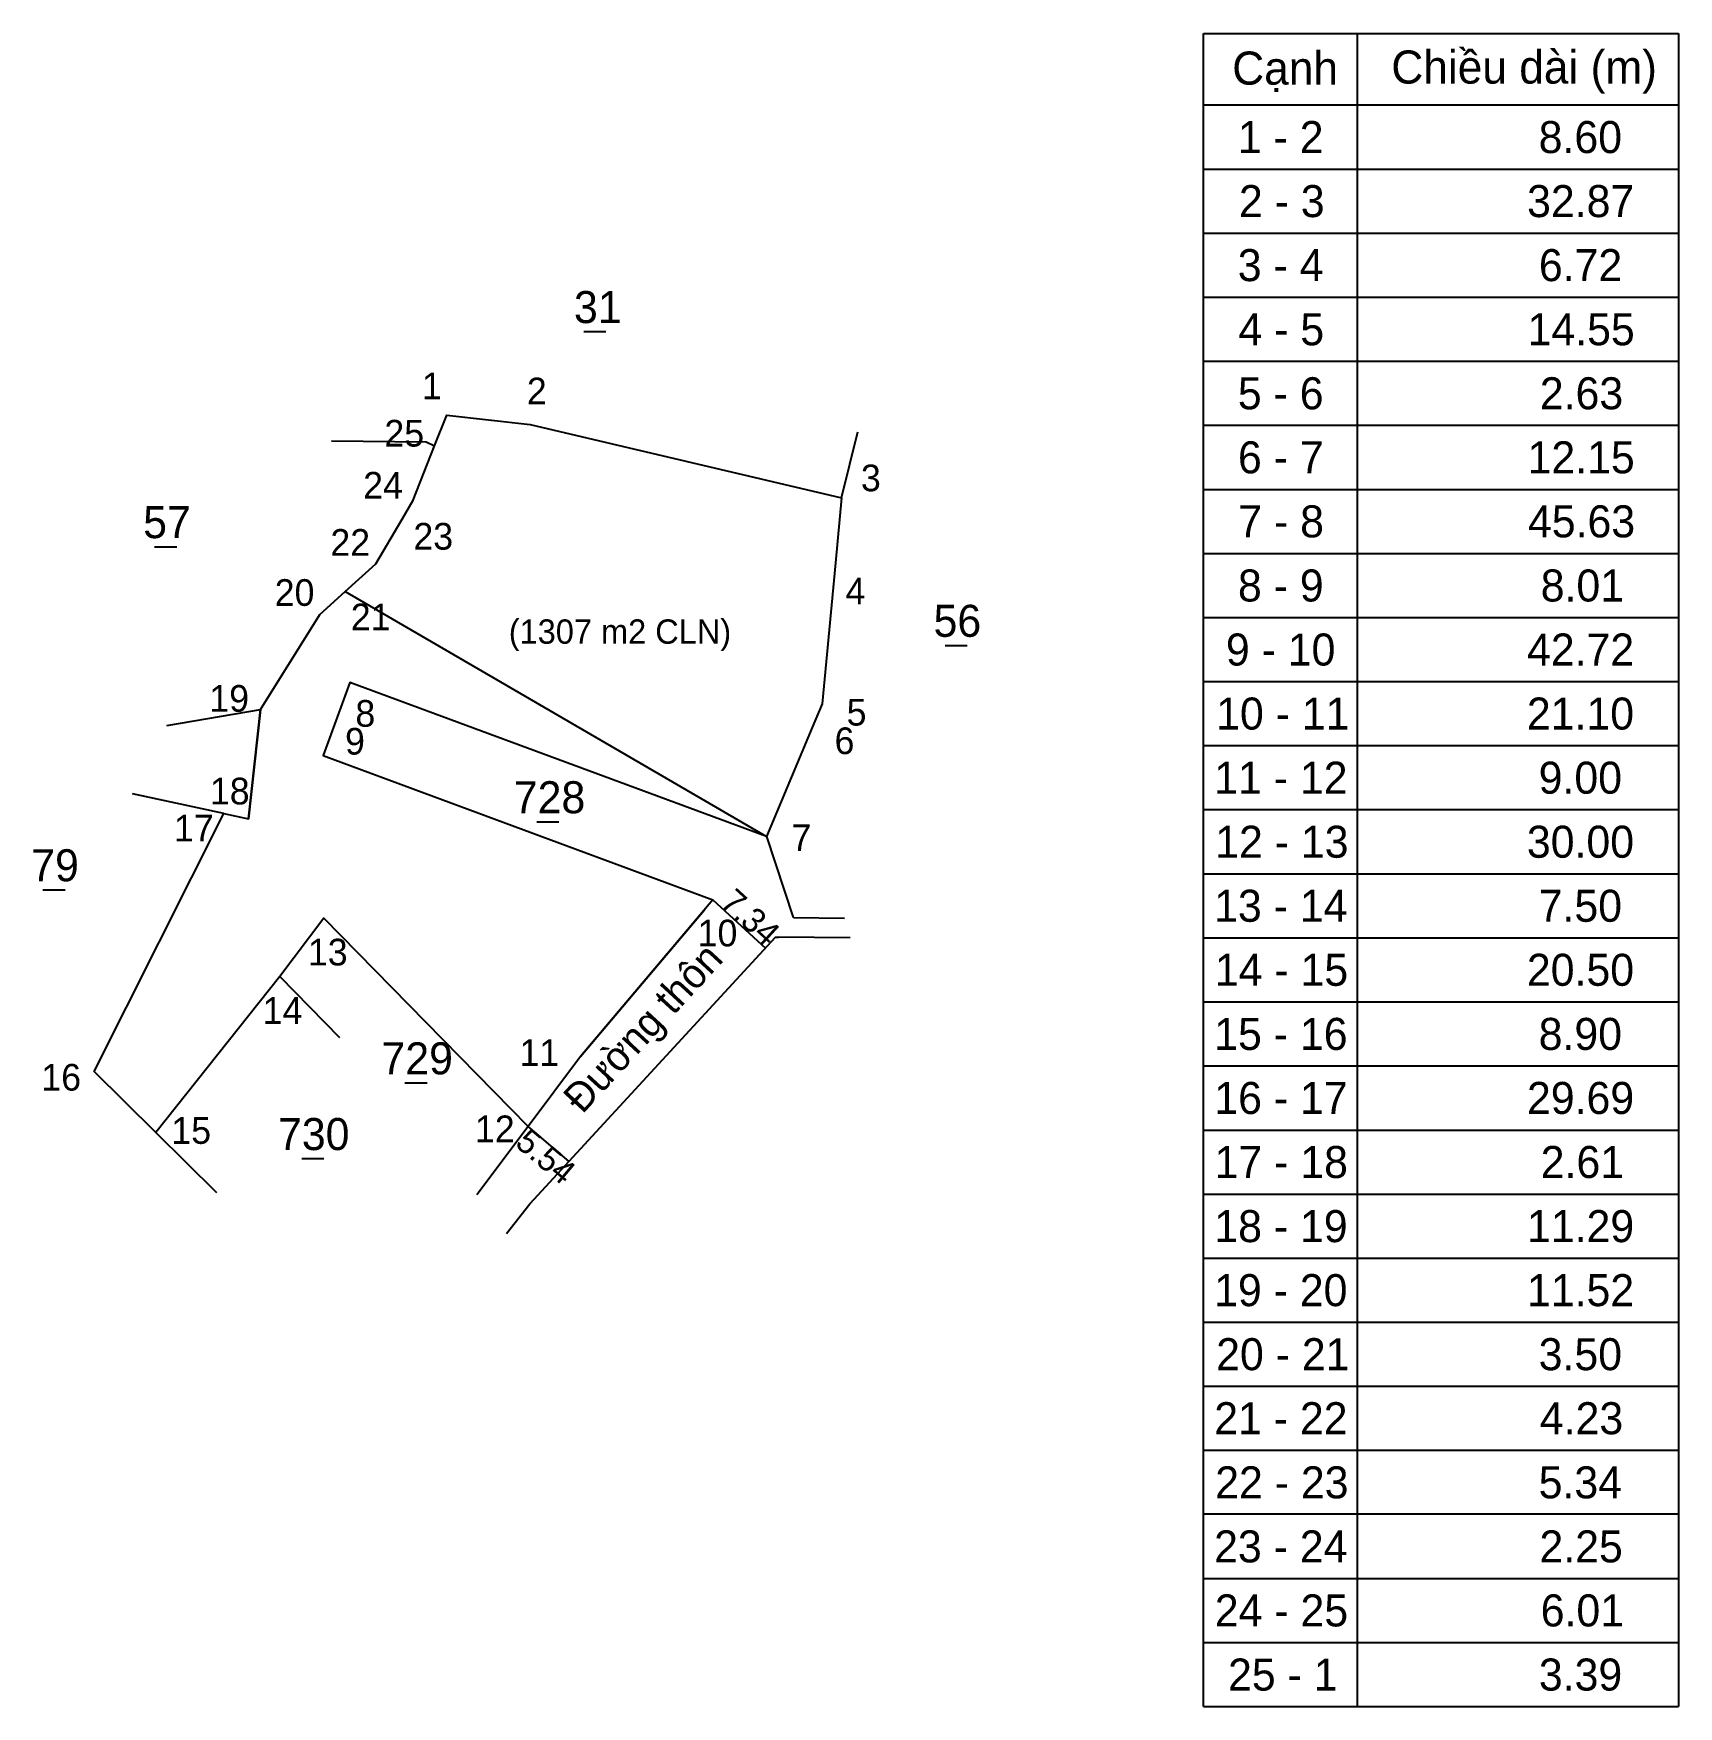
# Model space of a CAD drawing. Extents: x 547032 to 549145, y 1837343 to 1837679.
# Drawn here: x 547032.1 to 547201.1, y 1837450.9 to 1837622.9 of the extents above; entities that cross this region are included whole.
import ezdxf

# ---------------------------------------------------------------- set-up
doc = ezdxf.new("R2010")
doc.units = 0
doc.layers.add('Level 7', color=7, linetype='Continuous')

msp = doc.modelspace()

# ---------------------------------------------------------------- texts
at = {"layer": 'Level 7'}
for s, height, p in [('Cạnh', 3.401, (547155.25, 1837617.59)), ('Chiều dài (m)', 3.4011, (547171.6, 1837617.7)), ('1 - 2', 3.291, (547155.83, 1837610.56)), ('8.60', 3.291, (547186.74, 1837610.56)), ('2 - 3', 3.291, (547155.94, 1837603.98)), ('32.87', 3.291, (547185.55, 1837603.98)), ('3 - 4', 3.291, (547155.82, 1837597.4)), ('6.72', 3.291, (547186.76, 1837597.4)), ('31', 3.291, (547087.61, 1837593.09)), ('4 - 5', 3.291, (547155.89, 1837590.81)), ('14.55', 3.291, (547185.6, 1837590.81)), ('1', 2.74, (547071.98, 1837585.26)), ('2', 2.74, (547082.77, 1837584.74)), ('5 - 6', 3.291, (547155.83, 1837584.23)), ('2.63', 3.291, (547186.86, 1837584.23)), ('25', 2.743, (547068.13, 1837580.4)), ('6 - 7', 3.291, (547155.84, 1837577.65)), ('12.15', 3.291, (547185.6, 1837577.65)), ('24', 2.743, (547065.95, 1837575.05)), ('3', 2.74, (547117.1, 1837575.81)), ('57', 3.291, (547043.34, 1837570.99)), ('7 - 8', 3.291, (547155.87, 1837571.07)), ('45.63', 3.291, (547185.64, 1837571.07)), ('23', 2.743, (547071.11, 1837569.81)), ('22', 2.743, (547062.58, 1837569.18)), ('8 - 9', 3.291, (547155.84, 1837564.48)), ('8.01', 3.291, (547186.95, 1837564.48)), ('20', 2.743, (547056.86, 1837564.03)), ('4', 2.74, (547115.51, 1837564.18)), ('21', 2.743, (547064.68, 1837561.52)), ('56', 3.291, (547124.56, 1837560.85)), ('(1307 m2 CLN)', 2.5, (547080.91, 1837560.14)), ('9 - 10', 3.291, (547154.6, 1837557.9)), ('42.72', 3.291, (547185.54, 1837557.9)), ('19', 2.743, (547050.14, 1837553.15)), ('8', 2.74, (547065.15, 1837551.61)), ('5', 2.74, (547115.63, 1837551.73)), ('10 - 11', 3.291, (547153.6, 1837551.32)), ('21.10', 3.291, (547185.53, 1837551.32)), ('D', 0.011, (547055.4, 1837553.37)), ('D', 0.011, (547055.4, 1837553.37)), ('D', 0.011, (547055.4, 1837553.37)), ('D', 0.011, (547055.4, 1837553.37)), ('D', 0.011, (547055.4, 1837553.37)), ('D', 0.011, (547055.4, 1837553.37)), ('9', 2.74, (547064.09, 1837548.75)), ('6', 2.74, (547114.39, 1837548.8)), ('11 - 12', 3.291, (547153.4, 1837544.73)), ('9.00', 3.291, (547186.74, 1837544.73)), ('18', 2.743, (547050.2, 1837543.63)), ('728', 3.291, (547081.43, 1837542.72)), ('17', 2.743, (547046.51, 1837539.82)), ('D', 0.011, (547054.17, 1837542.15)), ('D', 0.011, (547054.17, 1837542.15)), ('D', 0.011, (547054.17, 1837542.15)), ('D', 0.011, (547054.17, 1837542.15)), ('D', 0.011, (547054.17, 1837542.15)), ('D', 0.011, (547054.17, 1837542.15)), ('7', 2.74, (547109.96, 1837538.83)), ('12 - 13', 3.291, (547153.5, 1837538.15)), ('30.00', 3.291, (547185.53, 1837538.15)), ('79', 3.291, (547031.84, 1837535.73)), ('13 - 14', 3.291, (547153.39, 1837531.57)), ('7.50', 3.291, (547186.74, 1837531.57)), ('10', 2.743, (547100.32, 1837529.04)), ('13', 2.743, (547060.27, 1837527.08)), ('14 - 15', 3.291, (547153.46, 1837524.99)), ('20.50', 3.291, (547185.53, 1837524.99)), ('14', 2.743, (547055.62, 1837521.08)), ('15 - 16', 3.291, (547153.4, 1837518.4)), ('8.90', 3.291, (547186.74, 1837518.4)), ('729', 3.291, (547067.83, 1837515.89)), ('11', 2.743, (547082.01, 1837516.75)), ('D', 0.011, (547088.29, 1837517.71)), ('D', 0.011, (547088.29, 1837517.71)), ('D', 0.011, (547088.29, 1837517.71)), ('D', 0.011, (547088.29, 1837517.71)), ('D', 0.011, (547088.29, 1837517.71)), ('D', 0.011, (547088.29, 1837517.71)), ('16', 2.743, (547032.88, 1837514.22)), ('16 - 17', 3.291, (547153.41, 1837511.82)), ('29.69', 3.291, (547185.54, 1837511.82)), ('15', 2.743, (547046.24, 1837508.75)), ('730', 3.291, (547057.2, 1837508.11)), ('12', 2.743, (547077.44, 1837508.92)), ('17 - 18', 3.291, (547153.44, 1837505.24)), ('2.61', 3.291, (547186.95, 1837505.24)), ('18 - 19', 3.291, (547153.41, 1837498.65)), ('11.29', 3.291, (547185.54, 1837498.65)), ('19 - 20', 3.291, (547153.39, 1837492.07)), ('11.52', 3.291, (547185.54, 1837492.07)), ('20 - 21', 3.291, (547153.6, 1837485.49)), ('3.50', 3.291, (547186.74, 1837485.49)), ('21 - 22', 3.291, (547153.4, 1837478.91)), ('4.23', 3.291, (547186.86, 1837478.91)), ('22 - 23', 3.291, (547153.5, 1837472.32)), ('5.34', 3.291, (547186.74, 1837472.32)), ('23 - 24', 3.291, (547153.39, 1837465.74)), ('2.25', 3.291, (547186.82, 1837465.74)), ('24 - 25', 3.291, (547153.46, 1837459.16)), ('6.01', 3.291, (547186.95, 1837459.16)), ('25 - 1', 3.291, (547154.82, 1837452.57)), ('3.39', 3.291, (547186.76, 1837452.57))]:
    msp.add_text(s, height=height, dxfattribs=at).set_placement(p)
for s, height, rotation, p in [('7.34', 2.5, 317.4041, (547102.52, 1837533.33)), ('Đường thôn', 3, 47.36, (547088.47, 1837511.73)), ('5.54', 2.5, 319.7845, (547081.44, 1837508.61))]:
    msp.add_text(s, height=height, rotation=rotation, dxfattribs=at).set_placement(p)

# ---------------------------------------------------------------- linework, layer by layer
at = {"layer": 'Level 7'}
for p, q in [((547152.29, 1837622.85), (547201.11, 1837622.85)), ((547152.29, 1837450.93), (547152.29, 1837622.85)), ((547168.09, 1837622.85), (547168.09, 1837450.93)), ((547201.11, 1837622.85), (547201.11, 1837450.93)), ((547152.29, 1837615.5), (547201.11, 1837615.5)), ((547152.29, 1837608.92), (547201.11, 1837608.92)), ((547152.29, 1837602.33), (547201.11, 1837602.33)), ((547152.29, 1837595.75), (547201.11, 1837595.75)), ((547088.61, 1837592.21), (547090.88, 1837592.21)), ((547152.29, 1837589.17), (547201.11, 1837589.17)), ((547115.1, 1837575.14), (547116.78, 1837581.93)), ((547152.29, 1837582.59), (547201.11, 1837582.59)), ((547152.29, 1837576), (547201.11, 1837576)), ((547044.52, 1837570.11), (547046.79, 1837570.11)), ((547152.29, 1837569.42), (547201.11, 1837569.42)), ((547064.11, 1837565.5), (547107.38, 1837540.34)), ((547152.29, 1837562.84), (547201.11, 1837562.84)), ((547125.76, 1837559.97), (547128.03, 1837559.97)), ((547152.29, 1837556.25), (547201.11, 1837556.25)), ((547152.29, 1837549.67), (547201.11, 1837549.67)), ((547051.62, 1837542.7), (547042.25, 1837544.72)), ((547051.62, 1837542.7), (547043.04, 1837544.55)), ((547083.8, 1837541.85), (547086.07, 1837541.85)), ((547152.29, 1837543.09), (547201.11, 1837543.09)), ((547107.38, 1837540.34), (547110.14, 1837532.01)), ((547152.29, 1837536.51), (547201.11, 1837536.51)), ((547033.03, 1837534.85), (547035.31, 1837534.85)), ((547101.89, 1837533.84), (547107.3, 1837528.87)), ((547088.29, 1837517.72), (547101.02, 1837532.8)), ((547115.42, 1837531.92), (547110.16, 1837531.97)), ((547115.99, 1837529.92), (547108.62, 1837529.98)), ((547152.29, 1837529.92), (547201.11, 1837529.92)), ((547057.39, 1837525.96), (547063.53, 1837519.68)), ((547152.29, 1837523.34), (547201.11, 1837523.34)), ((547152.29, 1837516.76), (547201.11, 1837516.76)), ((547070.24, 1837515.02), (547072.51, 1837515.02)), ((547044.63, 1837509.91), (547050.88, 1837503.75)), ((547082.89, 1837510.52), (547077.62, 1837503.5)), ((547087.11, 1837506.94), (547082.89, 1837510.52)), ((547152.29, 1837510.17), (547201.11, 1837510.17)), ((547059.63, 1837507.24), (547061.9, 1837507.24)), ((547152.29, 1837503.59), (547201.11, 1837503.59)), ((547152.29, 1837497.01), (547201.11, 1837497.01)), ((547152.29, 1837490.43), (547201.11, 1837490.43)), ((547152.29, 1837483.84), (547201.11, 1837483.84)), ((547152.29, 1837477.26), (547201.11, 1837477.26)), ((547201.11, 1837470.68), (547152.29, 1837470.68)), ((547152.29, 1837464.09), (547201.11, 1837464.09)), ((547152.29, 1837457.51), (547201.11, 1837457.51)), ((547152.29, 1837450.93), (547201.11, 1837450.93))]:
    msp.add_line(p, q, dxfattribs=at)
msp.add_lwpolyline([(547057.39, 1837525.96), (547044.63, 1837509.91), (547038.3, 1837516.17), (547051.62, 1837542.7), (547054.17, 1837542.16), (547055.4, 1837553.38), (547061.51, 1837563.15), (547064.11, 1837565.5), (547067.25, 1837568.34), (547069.94, 1837572.95), (547071.07, 1837574.89), (547073.29, 1837580.47), (547074.55, 1837583.62), (547083.1, 1837582.66), (547115.1, 1837575.14), (547114.47, 1837568.44), (547113.11, 1837553.96), (547112.09, 1837551.54), (547107.38, 1837540.34), (547064.58, 1837556.17), (547061.83, 1837548.65), (547101.89, 1837533.84), (547088.29, 1837517.72), (547082.89, 1837510.52), (547061.9, 1837531.95)], close=True, dxfattribs=at)
for points in [[(547062.7, 1837581), (547072.42, 1837580.88), (547073.29, 1837580.47)], [(547045.77, 1837551.74), (547055.4, 1837553.38), (547054.17, 1837542.16)], [(547080.66, 1837499.53), (547083.09, 1837502.57), (547083.12, 1837502.61), (547108.33, 1837529.99), (547108.62, 1837529.98)]]:
    msp.add_lwpolyline(points, dxfattribs=at)

msp.set_redraw_order([(e.dxf.handle, doc.entitydb.next_handle()) for e in msp.query("TEXT MTEXT ATTDEF DIMENSION ARC_DIMENSION")])  # texts and dimensions are drawn at this point

doc.saveas('drawing.dxf')
